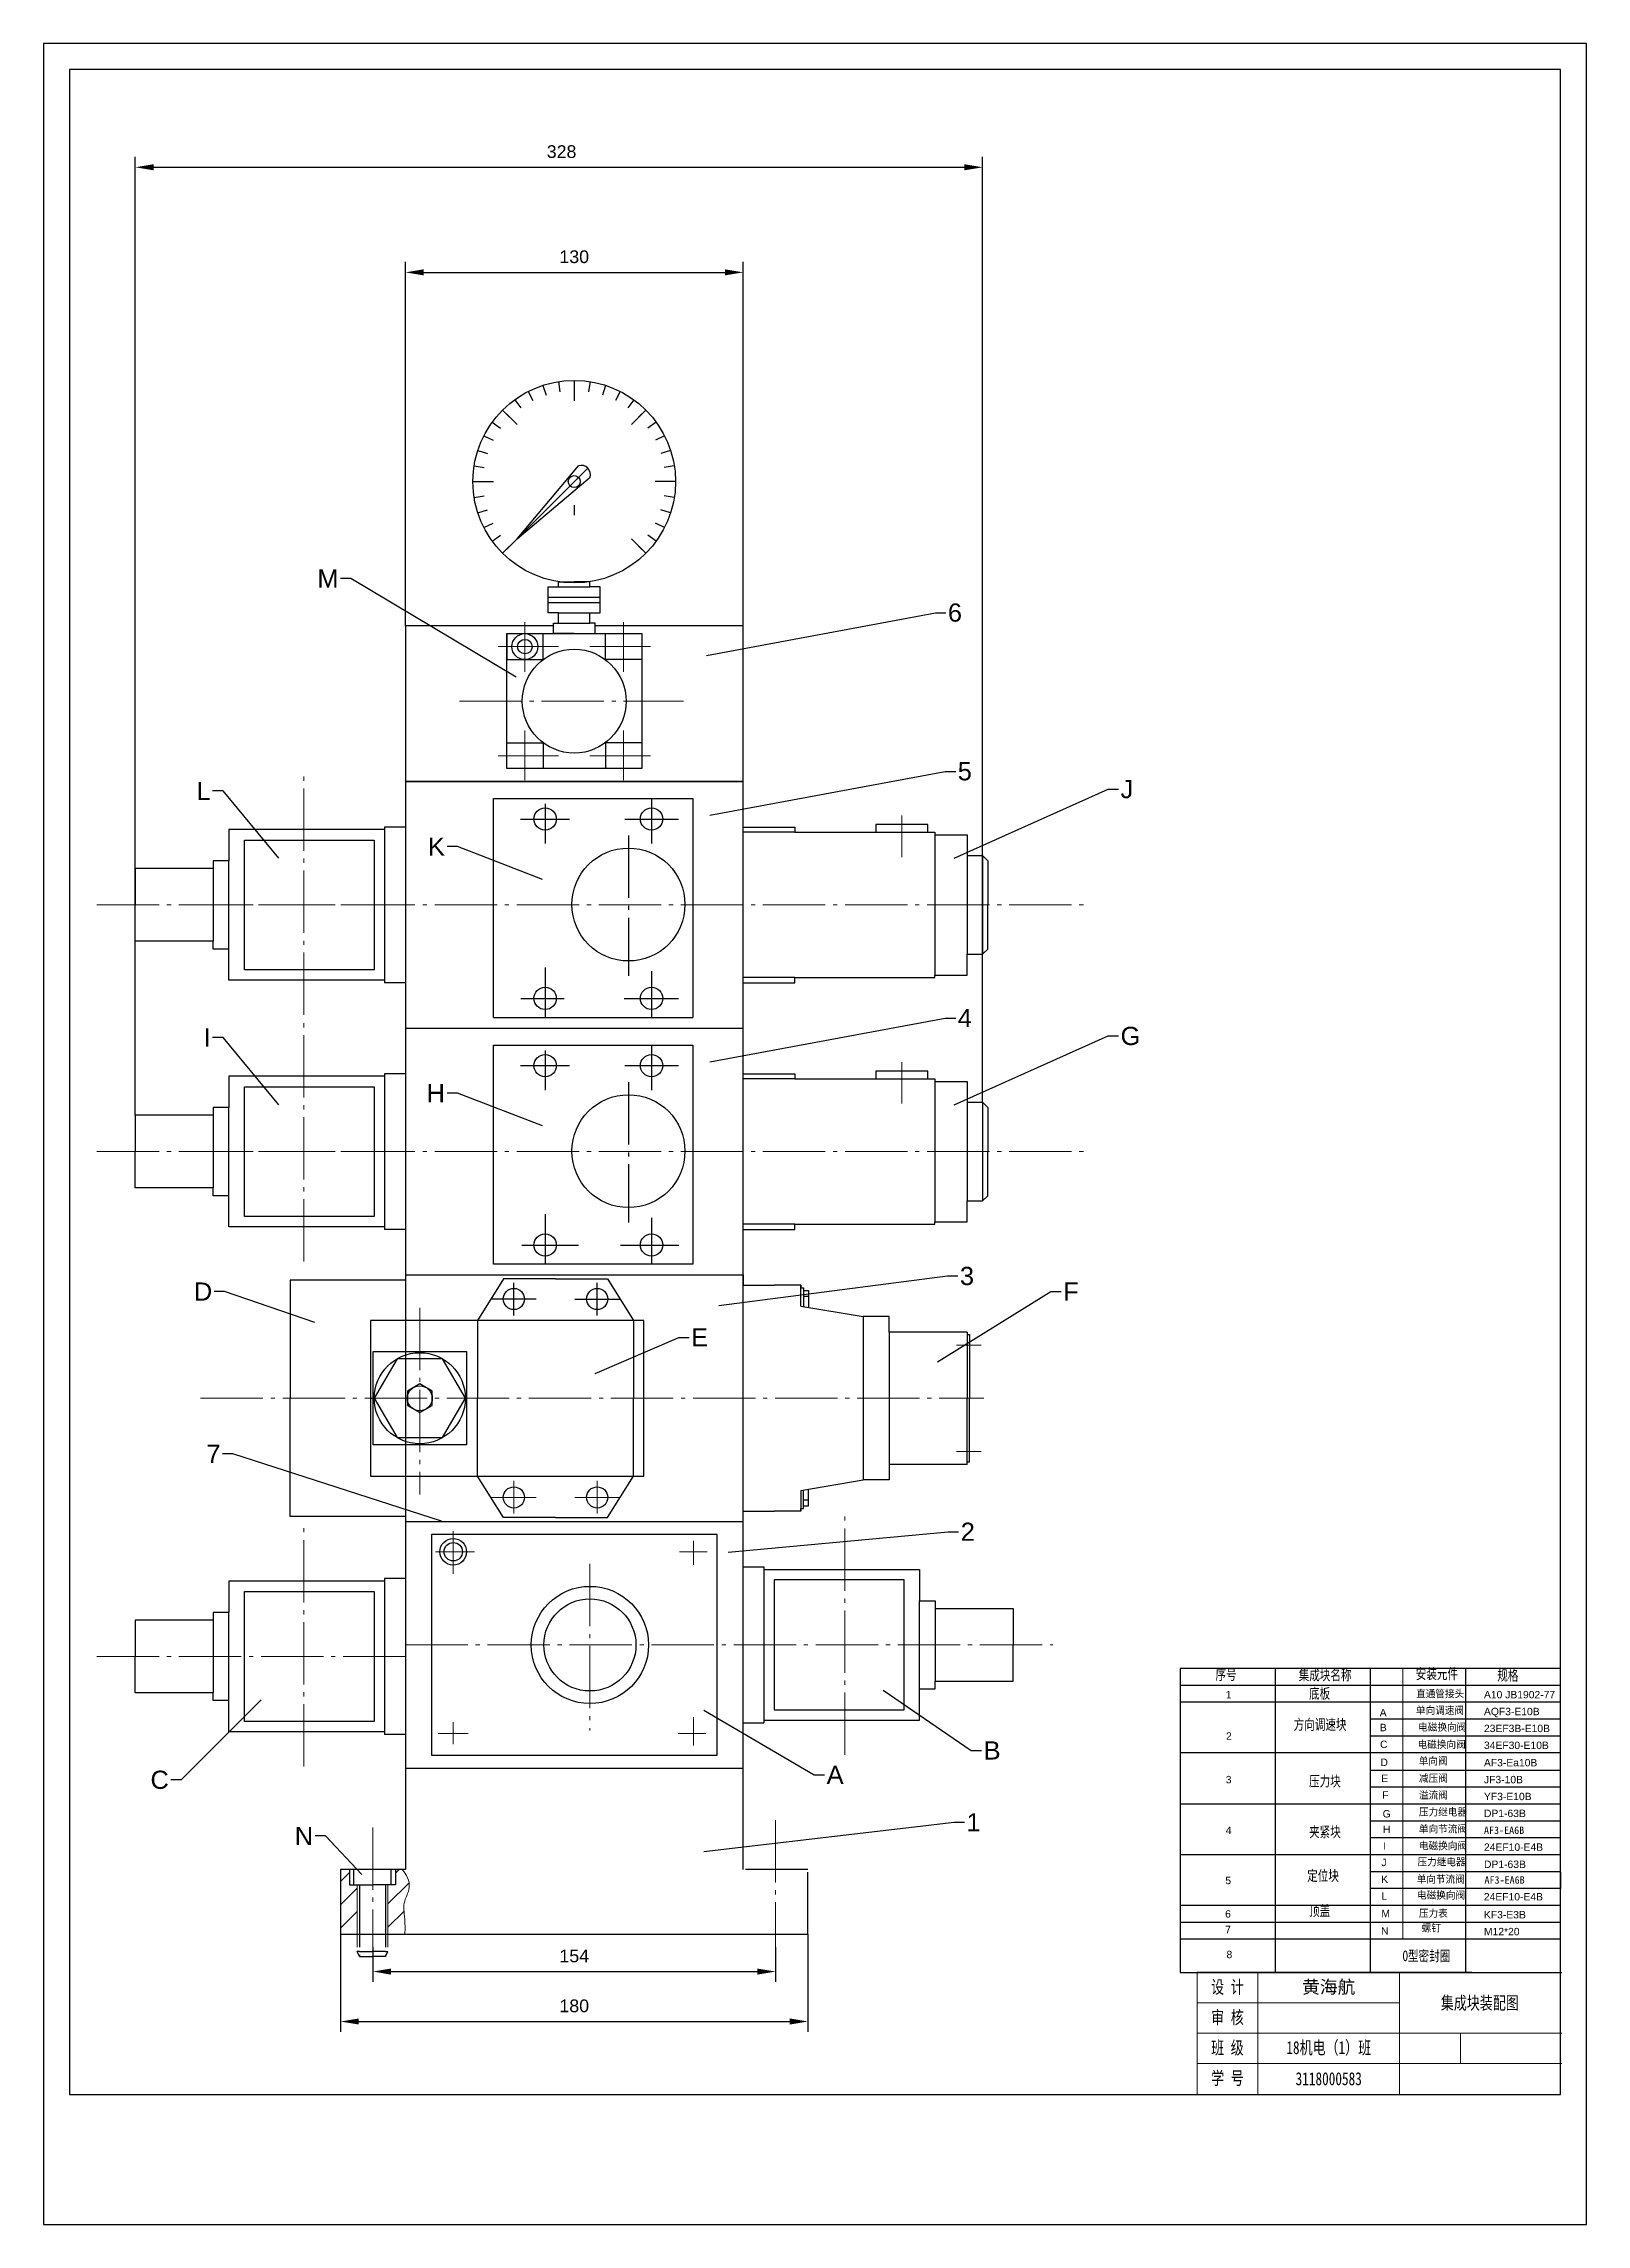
# Model space of a CAD drawing. Header units: millimetres. Extents: x 2887 to 3184, y 1098 to 1518.
import ezdxf
from ezdxf import colors
from ezdxf.entities.mleader import LeaderData, LeaderLine
from ezdxf.math import Vec2, Vec3

# ---------------------------------------------------------------- set-up
doc = ezdxf.new("R2010")
doc.units = ezdxf.units.MM
doc.linetypes.add('CENTER', pattern=[15.8, 12, -1.5, 0.8, -1.5])
for name, color, linetype, lineweight in [('CEN', 1, 'CENTER', 15), ('标注层', 250, 'Continuous', 15), ('粗实线层', 7, 'Continuous', 30), ('细实线层', 250, 'Continuous', 25)]:
    doc.layers.add(name, color=color, linetype=linetype, lineweight=lineweight)
doc.layers.add('OBJ', color=7, linetype='Continuous')
doc.styles.add('GB', font='', dxfattribs={"height": 5})
doc.styles.get("Standard").update_dxf_attribs({"font": 'arial.ttf'})
doc.styles.get('GB').set_extended_font_data('HYSWLongFangSong')
doc.dimstyles.new('Standard$0', dxfattribs={"dimtxt": 3.5, "dimasz": 3.5, "dimexe": 2, "dimexo": 0, "dimgap": 1.75, "dimtad": 1, "dimdec": 4, "dimdsep": 46, "dimtxsty": 'Standard', "dimcen": 0, "dimclrd": 3, "dimclre": 3, "dimclrt": 6, "dimadec": 4, "dimazin": 2, "dimtfac": 1, "dimtdec": 4, "dimtmove": 0, "dimatfit": 3, "dimfxl": 1, "dimtzin": 0, "dimarcsym": 0})

msp = doc.modelspace()

# ---------------------------------------------------------------- texts
at = {"color": 0, "attachment_point": 1, "style": 'GB'}
for s, insert, char_height in [('序号', (3112.30783, 1205.32108), 2.032813), ('集成块名称', (3128.32327, 1205.21681), 2.032813), ('安装元件', (3150.86464, 1205.45038), 2.032813), ('规格', (3166.55808, 1205.15049), 2.032813), ('底板', (3130.32672, 1201.67643), 2.032813), ('直通管接头', (3150.93658, 1201.31717), 1.422969), ('单向调速阀', (3150.90083, 1198.11347), 1.422969), ('方向调速块', (3127.36501, 1195.67969), 2.032813), ('电磁换向阀', (3151.32685, 1194.87802), 1.422969), ('电磁换向阀', (3151.22821, 1191.53992), 1.422969), ('压力块', (3130.32672, 1184.77602), 2.032813), ('单向阀', (3151.44178, 1188.35538), 1.422969), ('减压阀', (3151.48104, 1185.04128), 1.422969), ('溢流阀', (3151.48104, 1181.78878), 1.422969), ('压力继电器', (3151.48104, 1178.53628), 1.422969), ('夹紧块', (3130.32672, 1175.01852), 2.032813), ('电磁换向阀', (3151.48104, 1172.03128), 1.422969), ('压力继电器', (3151.19881, 1168.92814), 1.422969), ('定位块', (3129.96215, 1166.57459), 2.032813), ('顶盖', (3130.32672, 1159.81684), 2.032813), ('电磁换向阀', (3151.10902, 1162.52124), 1.422969), ('压力表', (3151.48104, 1159.02127), 1.422969), ('螺钉', (3152.01629, 1156.19124), 1.422969), ('O型密封圈', (3148.33179, 1151.12433), 2.032813)]:
    msp.add_mtext(s, dxfattribs=dict(at, insert=insert, char_height=char_height))
at = {"color": 0, "attachment_point": 1}
for s, insert, char_height in [('1', (3114.2898, 1201.13706), 1.42297), ('A10 JB1902-77', (3163.99473, 1201.13706), 1.4229693), ('AQF3-E10B', (3163.99473, 1197.88456), 1.422969), ('2', (3114.33631, 1193.15453), 1.42297), ('23EF3B-E10B', (3163.99473, 1194.63206), 1.4229693), ('34EF30-E10B', (3163.99473, 1191.37955), 1.4229693), ('3', (3114.2898, 1184.77602), 1.42297), ('AF3-Ea10B', (3163.99473, 1188.02853), 1.422969), ('JF3-10B', (3163.99473, 1184.77602), 1.422969), ('YF3-E10B', (3163.99473, 1181.52352), 1.422969), ('DP1-63B', (3163.99473, 1178.27102), 1.422969), ('4', (3114.2898, 1175.01852), 1.42297), ('{\\Ftxt|c134;AF3-EA6B}', (3163.99473, 1175.01852), 1.4229693), ('24EF10-E4B', (3163.99473, 1171.76602), 1.422969), ('DP1-63B', (3163.99979, 1168.46226), 1.422969), ('5', (3114.20521, 1165.34932), 1.42297), ('{\\Ftxt|c134;AF3-EA6B}', (3164.09231, 1165.43961), 1.4229693), ('24EF10-E4B', (3163.97403, 1162.20791), 1.422969), ('6', (3114.16828, 1158.90364), 1.42297), ('7', (3114.18595, 1155.90192), 1.42297), ('KF3-E3B', (3163.99473, 1158.75601), 1.422969), ('M12*20', (3163.99473, 1155.50351), 1.422969), ('8', (3114.43176, 1151.08894), 1.42297)]:
    msp.add_mtext(s, dxfattribs=dict(at, insert=insert, char_height=char_height))
at = {"layer": 'Defpoints', "color": 0, "char_height": 1.422969, "attachment_point": 1, "style": 'GB'}
for insert in [(3151.48104, 1175.28378), (3151.06148, 1165.59553)]:
    msp.add_mtext('单向节流阀', dxfattribs=dict(at, insert=insert))
at = {"layer": '标注层', "color": 0, "char_height": 1.42297, "attachment_point": 1}
for s, insert in [('A', (3143.92735, 1197.65457)), ('B', (3143.94744, 1194.8011)), ('C', (3143.97863, 1191.56877)), ('D', (3144.07428, 1188.10567)), ('E', (3144.22929, 1185.00748)), ('F', (3144.38431, 1181.80601)), ('G', (3144.48766, 1178.19145)), ('H', (3144.53933, 1175.19653)), ('I', (3144.53933, 1171.99507)), ('J', (3144.25453, 1168.82015)), ('K', (3144.20153, 1165.58954)), ('L', (3144.25453, 1162.35893)), ('N', (3144.18275, 1155.62714)), ('M', (3144.24044, 1158.98446))]:
    msp.add_mtext_dynamic_manual_height_columns(s, width=9.3114046, gutter_width=25, heights=[0], dxfattribs=dict(at, insert=insert))
at = {"layer": '细实线层', "color": 0, "lineweight": 15, "char_height": 2.5, "attachment_point": 5, "style": 'GB'}
for s, width, heights, insert in [('{\\fHYSWLongFangSong|b0|i0|c134|p2;设 计}', 15, [0], (3114.60914, 1143.98036)), ('{\\fSimSun|b0|i0|c134|p2;黄海航}', 35, [0], (3134.10914, 1143.98036)), ('{\\fHYSWLongFangSong|b0|i0|c134|p2;审 核}', 15, [4.16224], (3114.60914, 1138.13036)), ('{\\fHYSWLongFangSong|b0|i0|c134|p2;班 级}', 15, [0], (3114.60914, 1132.28036)), ('18机电（1）班', 40.7042538, [16.35431], (3134.10914, 1132.28036)), ('{\\fHYSWLongFangSong|b0|i0|c134|p2;学 号}', 15, [0], (3114.60914, 1126.43036)), ('3118000583', 35, [0], (3134.10914, 1126.43036))]:
    msp.add_mtext_dynamic_manual_height_columns(s, width=width, gutter_width=12.5, heights=heights, dxfattribs=dict(at, insert=insert))
at = {"layer": '细实线层', "color": 0, "lineweight": 15, "ltscale": 0.1, "transparency": 33554687, "insert": (3163.1955, 1140.90627), "char_height": 2.5, "attachment_point": 5, "style": 'GB'}
msp.add_mtext_dynamic_manual_height_columns('集成块装配图', width=52, gutter_width=1, heights=[0], dxfattribs=at)

# ---------------------------------------------------------------- blocks, each defined once
blk = doc.blocks.new('_None')
blk = doc.blocks.new('*D8')
at = {"layer": 'CEN', "color": 3, "linetype": 'ByBlock', "lineweight": -2, "transparency": 16777216}
for p, q in [((2943.86, 1154.26), (2943.86, 1135.47)), ((3033.86, 1154.26), (3033.86, 1135.47)), ((2947.36, 1137.47), (3030.36, 1137.47))]:
    blk.add_line(p, q, dxfattribs=at)
at = {"layer": 'CEN', "color": 3, "linetype": 'ByBlock', "transparency": 16777216}
for points in [[(2947.36, 1138.05), (2947.36, 1136.89), (2943.86, 1137.47)], [(3030.36, 1138.05), (3030.36, 1136.89), (3033.86, 1137.47)]]:
    blk.add_solid(points, dxfattribs=at)
at = {"layer": 'Defpoints', "color": 0, "linetype": 'ByBlock', "transparency": 16777216}
for p in [(2943.86, 1154.26), (3033.86, 1154.26), (3033.86, 1137.47)]:
    blk.add_point(p, dxfattribs=at)
at = {"layer": 'CEN', "color": 6, "linetype": 'ByBlock', "lineweight": 0, "transparency": 16777216, "insert": (2988.86, 1140.47), "char_height": 3.5, "attachment_point": 5}
blk.add_mtext('{\\H0.7x;\\C0;180}', dxfattribs=at)
blk = doc.blocks.new('*D9')
at = {"layer": 'Defpoints', "color": 0, "transparency": 16777216}
for p in [(2950.11, 1151.76), (3027.61, 1151.76), (3027.61, 1147.09)]:
    blk.add_point(p, dxfattribs=at)
at = {"layer": '标注层', "color": 3, "lineweight": -2, "transparency": 16777216}
for p, q in [((2950.11, 1151.76), (2950.11, 1145.09)), ((3027.61, 1151.76), (3027.61, 1145.09)), ((2953.61, 1147.09), (3024.11, 1147.09))]:
    blk.add_line(p, q, dxfattribs=at)
at = {"layer": '标注层', "color": 3, "transparency": 16777216}
for points in [[(2953.61, 1147.67), (2953.61, 1146.5), (2950.11, 1147.09)], [(3024.11, 1147.67), (3024.11, 1146.5), (3027.61, 1147.09)]]:
    blk.add_solid(points, dxfattribs=at)
at = {"layer": '标注层', "color": 6, "lineweight": 0, "transparency": 16777216, "insert": (2988.86, 1150.09), "char_height": 3.5, "attachment_point": 5}
blk.add_mtext('{\\H0.7x;\\C0;154}', dxfattribs=at)
blk = doc.blocks.new('*D11')
at = {"layer": 'Defpoints', "color": 0, "transparency": 16777216}
for p in [(3021.36, 1474.34), (2956.36, 1406.26), (3021.36, 1406.26)]:
    blk.add_point(p, dxfattribs=at)
at = {"layer": '标注层', "color": 3, "lineweight": -2, "transparency": 16777216}
for p, q in [((2956.36, 1406.26), (2956.36, 1476.34)), ((2959.86, 1474.34), (3017.86, 1474.34)), ((3021.36, 1406.26), (3021.36, 1476.34))]:
    blk.add_line(p, q, dxfattribs=at)
at = {"layer": '标注层', "color": 3, "transparency": 16777216}
for points in [[(2959.86, 1474.93), (2959.86, 1473.76), (2956.36, 1474.34)], [(3017.86, 1474.93), (3017.86, 1473.76), (3021.36, 1474.34)]]:
    blk.add_solid(points, dxfattribs=at)
at = {"layer": '标注层', "color": 6, "lineweight": 0, "transparency": 16777216, "insert": (2988.86, 1477.34), "char_height": 3.5, "attachment_point": 5}
blk.add_mtext('{\\H0.7x;\\C0;130}', dxfattribs=at)
blk = doc.blocks.new('*D20')
at = {"layer": 'Defpoints', "color": 0, "transparency": 16777216}
for p in [(3067.48, 1494.58), (2904.36, 1312.01), (3067.48, 1314.51)]:
    blk.add_point(p, dxfattribs=at)
at = {"layer": '标注层', "color": 3, "lineweight": -2, "transparency": 16777216}
for p, q in [((2904.36, 1312.01), (2904.36, 1496.58)), ((3067.48, 1314.51), (3067.48, 1496.58)), ((2907.86, 1494.58), (3063.98, 1494.58))]:
    blk.add_line(p, q, dxfattribs=at)
at = {"layer": '标注层', "color": 3, "transparency": 16777216}
for points in [[(2907.86, 1495.16), (2907.86, 1494), (2904.36, 1494.58)], [(3063.98, 1495.16), (3063.98, 1494), (3067.48, 1494.58)]]:
    blk.add_solid(points, dxfattribs=at)
at = {"layer": '标注层', "color": 6, "transparency": 16777216, "insert": (2986.42, 1497.58), "char_height": 3.5, "attachment_point": 5}
blk.add_mtext('{\\H0.7x;\\C0;328}', dxfattribs=at)

# ---------------------------------------------------------------- dimensions: what is measured, and where the dimension line sits
at = {"layer": 'CEN', "color": 0, "linetype": 'ByBlock', "lineweight": 0}
dim = msp.add_linear_dim(base=(3033.85562, 1137.47116), p1=(2943.85562, 1154.26051), p2=(3033.85562, 1154.26051), text='{\\H0.7x;\\C0;180}', dimstyle='Standard$0', dxfattribs=at)
dim.commit()
dim.dimension.update_dxf_attribs({"geometry": '*D8', "text_midpoint": (2988.85562, 1140.47207)})
at = {"layer": '标注层', "color": 0}
dim = msp.add_linear_dim(base=(3067.48217, 1494.58099), p1=(2904.35562, 1312.01051), p2=(3067.48217, 1314.51051), text='{\\H0.7x;\\C0;328}', dimstyle='Standard$0', dxfattribs=at)
dim.commit()
dim.dimension.update_dxf_attribs({"geometry": '*D20', "text_midpoint": (2986.4189, 1494.58099), "dimtype": 160})
at = {"layer": '标注层', "color": 0, "lineweight": 0}
for base, p1, p2, text, picture, middle in [((3021.35562, 1474.34282), (2956.35562, 1406.26051), (3021.35562, 1406.26051), '{\\H0.7x;\\C0;130}', '*D11', (2988.85562, 1474.34282)), ((3027.60562, 1147.0883), (2950.10562, 1151.7562), (3027.60562, 1151.7562), '{\\H0.7x;\\C0;154}', '*D9', (2988.85562, 1147.0883))]:
    dim = msp.add_linear_dim(base=base, p1=p1, p2=p2, text=text, dimstyle='Standard$0', dxfattribs=at)
    dim.commit()
    dim.dimension.update_dxf_attribs({"geometry": picture, "text_midpoint": middle, "dimtype": 160})

# ---------------------------------------------------------------- hatches: boundary and pattern name
at = {"layer": 'CEN', "lineweight": 0}
h = msp.add_hatch(dxfattribs=at)
h.set_pattern_fill('ANSI31', color=0)
h.set_pattern_definition([(45, (2863.4682, 1124.474), (-2.24506, 2.24506), [])])
edge = h.paths.add_edge_path()
edge.add_line((2952.99747, 1154.26051), (2956.21938, 1154.26051))
edge.add_spline(control_points=[(2956.21938, 1154.26051), (2956.31039, 1154.67913), (2956.28646, 1157.65076), (2955.74653, 1160.60503), (2957.87848, 1163.56358), (2956.18117, 1166.46403), (2955.62598, 1166.76051)], knot_values=[25.486016977, 25.486016977, 25.486016977, 25.486016977, 28.396882514, 31.895504763, 35.104936672, 38.457956775, 38.457956775, 38.457956775, 38.457956775], degree=3, periodic=0)
edge.add_line((2955.62598, 1166.76051), (2954.45045, 1166.76051))
edge.add_line((2954.45045, 1166.76051), (2954.45045, 1163.7865))
edge.add_line((2954.45045, 1163.7865), (2952.99747, 1163.7865))
edge.add_line((2952.99747, 1163.7865), (2952.99747, 1154.26051))
h.paths.add_polyline_path([(2943.85562, 1154.26051), (2947.04051, 1154.26051), (2947.04051, 1163.7865), (2945.58754, 1163.7865), (2945.58754, 1166.76051), (2943.85562, 1166.76051)])

# ---------------------------------------------------------------- linework, layer by layer
for p, q in [((3183.70863, 1518.3972), (2886.70863, 1518.3972)), ((2886.70863, 1518.3972), (2886.70863, 1098.3972)), ((3183.70863, 1098.3972), (3183.70863, 1513.3972)), ((2973.30096, 1330.80941), (3011.68245, 1330.80941)), ((3178.70863, 1169.57434), (3105.52736, 1169.57434)), ((3178.70863, 1166.32184), (3142.118, 1166.32184)), ((3178.70863, 1166.32184), (3178.70863, 1163.06934)), ((3178.70863, 1163.06934), (3142.118, 1163.06934)), ((3105.52736, 1146.90536), (3108.75914, 1146.90536)), ((2886.70863, 1098.3972), (3183.70863, 1098.3972))]:
    msp.add_line(p, q)
at = {"linetype": 'CENTER'}
for p, q in [((3183.70863, 1513.3972), (3183.70863, 1518.3972)), ((2978.55433, 1334.51653), (2986.89785, 1334.51653)), ((2998.45959, 1334.51653), (3008.94859, 1334.51653))]:
    msp.add_line(p, q, dxfattribs=at)
at = {"color": 0, "lineweight": 30}
for p, q in [((2985.80441, 1453.29772), (2986.11198, 1451.35583)), ((2988.85562, 1453.53786), (2988.85562, 1449.60567)), ((2991.90684, 1453.29772), (2991.59927, 1451.35583)), ((2977.39104, 1449.81279), (2978.54668, 1448.22218)), ((2980.00067, 1451.41197), (2980.89325, 1449.66017)), ((2982.82833, 1452.58323), (2983.43589, 1450.71336)), ((2994.88292, 1452.58323), (2994.27536, 1450.71336)), ((2997.71058, 1451.41197), (2996.81799, 1449.66017)), ((3000.32021, 1449.81279), (2999.16457, 1448.22218)), ((2973.07597, 1445.49772), (2974.66658, 1444.34208)), ((2975.0637, 1447.82506), (2977.84418, 1445.04458)), ((2975.0637, 1447.82506), (2976.45394, 1446.43482)), ((3002.64755, 1447.82506), (2999.86707, 1445.04458)), ((3002.64755, 1447.82506), (3001.25731, 1446.43482)), ((3004.63528, 1445.49772), (3003.04467, 1444.34208)), ((2971.47679, 1442.88809), (2973.22859, 1441.9955)), ((3006.23446, 1442.88809), (3004.48266, 1441.9955)), ((2969.59104, 1437.08435), (2971.53293, 1436.77678)), ((2970.30553, 1440.06043), (2972.1754, 1439.45287)), ((2977.84418, 1423.02169), (2989.70782, 1437.08054)), ((2977.84418, 1423.02169), (2991.44854, 1436.62605)), ((3007.40572, 1440.06043), (3005.53585, 1439.45287)), ((3008.12021, 1437.08435), (3006.17832, 1436.77678)), ((2969.3509, 1434.03313), (2973.28309, 1434.03313)), ((2969.3509, 1434.03313), (2971.317, 1434.03313)), ((2977.84418, 1423.02169), (2991.90303, 1434.88533)), ((3008.36035, 1434.03313), (3004.42816, 1434.03313)), ((3008.36035, 1434.03313), (3006.39425, 1434.03313)), ((2969.59104, 1430.98192), (2971.53293, 1431.28949)), ((2970.30553, 1428.00584), (2972.1754, 1428.6134)), ((2988.85562, 1429.52468), (2988.85562, 1427.55859)), ((3007.40572, 1428.00584), (3005.53585, 1428.6134)), ((3008.12021, 1430.98192), (3006.17832, 1431.28949)), ((2971.47679, 1425.17818), (2973.22859, 1426.07076)), ((3006.23446, 1425.17818), (3004.48266, 1426.07076)), ((2973.07597, 1422.56855), (2974.66658, 1423.72419)), ((2975.0637, 1420.24121), (2977.84418, 1423.02169)), ((2975.0637, 1420.24121), (2976.45394, 1421.63145)), ((3002.64755, 1420.24121), (2999.86707, 1423.02169)), ((3002.64755, 1420.24121), (3001.25731, 1421.63145)), ((3002.64755, 1420.24121), (3001.25731, 1421.63145)), ((3004.63528, 1422.56855), (3003.04467, 1423.72419)), ((2983.85562, 1411.76051), (2983.85562, 1413.76051)), ((2983.85562, 1413.76051), (2985.85562, 1413.76051)), ((2983.85562, 1410.76051), (2983.85562, 1411.76051)), ((2983.85562, 1411.76051), (2993.85562, 1411.76051)), ((2985.85562, 1413.76051), (2985.85562, 1414.76051)), ((2985.85562, 1414.76051), (2988.85562, 1414.76051)), ((2985.85562, 1413.76051), (2991.85562, 1413.76051)), ((2991.85562, 1414.76051), (2988.85562, 1414.76051)), ((2991.85562, 1413.76051), (2991.85562, 1414.76051)), ((2993.85562, 1413.76051), (2991.85562, 1413.76051)), ((2993.85562, 1411.76051), (2993.85562, 1413.76051)), ((2993.85562, 1410.76051), (2993.85562, 1411.76051)), ((2983.85562, 1408.76051), (2983.85562, 1410.76051)), ((2983.85562, 1410.76051), (2993.85562, 1410.76051)), ((2985.85562, 1408.76051), (2983.85562, 1408.76051)), ((2985.85562, 1406.76051), (2985.85562, 1408.76051)), ((2985.85562, 1408.76051), (2991.85562, 1408.76051)), ((2991.85562, 1408.76051), (2993.85562, 1408.76051)), ((2991.85562, 1406.76051), (2991.85562, 1408.76051)), ((2993.85562, 1408.76051), (2993.85562, 1410.76051)), ((2956.35562, 1406.26051), (2956.35562, 1376.26051)), ((2984.85562, 1406.26051), (2956.35562, 1406.26051)), ((2975.85562, 1378.76051), (2975.85562, 1404.76051)), ((2975.85562, 1404.76051), (2988.85562, 1404.76051)), ((2982.85562, 1399.76051), (2982.85562, 1404.76051)), ((2984.85562, 1404.76051), (2984.85562, 1406.76051)), ((2984.85562, 1406.76051), (2985.85562, 1406.76051)), ((2985.85562, 1406.76051), (2991.85562, 1406.76051)), ((2988.85562, 1404.76051), (3001.85562, 1404.76051)), ((2992.85562, 1406.76051), (2991.85562, 1406.76051)), ((2992.85562, 1404.76051), (2992.85562, 1406.76051)), ((3021.35562, 1406.26051), (2992.85562, 1406.26051)), ((2994.85562, 1399.76051), (2994.85562, 1404.76051)), ((3001.85562, 1404.76051), (3001.85562, 1378.76051)), ((3021.35562, 1376.26051), (3021.35562, 1406.26051)), ((2975.85562, 1399.76051), (2982.85562, 1399.76051)), ((3001.85562, 1399.76051), (2994.85562, 1399.76051)), ((2975.85562, 1383.76051), (2982.85562, 1383.76051)), ((2982.85562, 1383.76051), (2982.85562, 1378.76051)), ((3001.85562, 1383.76051), (2994.85562, 1383.76051)), ((2994.85562, 1383.76051), (2994.85562, 1378.76051)), ((3001.85562, 1378.76051), (2975.85562, 1378.76051)), ((2992.85562, 1376.26051), (2956.35562, 1376.26051)), ((2956.35562, 1376.26051), (2956.35562, 1328.76051)), ((2956.35562, 1376.26051), (3021.35562, 1376.26051)), ((3021.35562, 1376.26051), (2992.85562, 1376.26051)), ((3021.35562, 1328.76051), (3021.35562, 1376.26051)), ((2952.35562, 1367.01051), (2922.35562, 1367.01051)), ((2922.35562, 1367.01051), (2922.35562, 1361.01051)), ((2925.35562, 1352.51051), (2925.35562, 1365.01051)), ((2925.35562, 1365.01051), (2950.35562, 1365.01051)), ((2950.35562, 1365.01051), (2950.35562, 1340.01051)), ((2952.35562, 1367.51051), (2952.35562, 1367.01051)), ((2956.35562, 1367.51051), (2952.35562, 1367.51051)), ((2952.35562, 1367.01051), (2952.35562, 1338.01051)), ((3021.35562, 1352.51051), (3021.35562, 1367.51051)), ((3021.35562, 1367.51051), (3031.35562, 1367.51051)), ((3031.35562, 1366.51051), (3021.35562, 1366.51051)), ((3031.35562, 1367.51051), (3031.35562, 1366.51051)), ((3031.35562, 1366.51051), (3058.25439, 1366.51051)), ((3056.90614, 1368.01051), (3046.90614, 1368.01051)), ((3046.90614, 1368.01051), (3046.90614, 1366.51051)), ((3051.90614, 1366.51051), (3056.90614, 1366.51051)), ((3056.90614, 1366.51051), (3056.90614, 1368.01051)), ((3058.25439, 1366.51051), (3058.25439, 1366.01051)), ((3058.25439, 1366.01051), (3064.48217, 1366.01051)), ((3058.25439, 1366.01051), (3058.25439, 1339.01051)), ((3064.48217, 1366.01051), (3064.48217, 1362.01051)), ((2922.35562, 1361.01051), (2919.35562, 1361.01051)), ((2919.35562, 1361.01051), (2919.35562, 1359.51051)), ((2922.35562, 1344.01051), (2922.35562, 1361.01051)), ((3064.48217, 1362.01051), (3067.48217, 1362.01051)), ((3064.48217, 1362.01051), (3064.48217, 1343.01051)), ((3067.48217, 1362.01051), (3068.48217, 1361.01051)), ((3067.48217, 1362.01051), (3067.48217, 1343.01051)), ((3068.48217, 1361.01051), (3068.48217, 1352.51051)), ((2919.35562, 1359.51051), (2904.35562, 1359.51051)), ((2904.35562, 1359.51051), (2904.35562, 1352.51051)), ((2919.35562, 1359.51051), (2919.35562, 1345.51051)), ((2904.35562, 1345.51051), (2904.35562, 1352.51051)), ((2925.35562, 1340.01051), (2925.35562, 1352.51051)), ((3068.48217, 1344.01051), (3068.48217, 1352.51051)), ((2919.35562, 1345.51051), (2904.35562, 1345.51051)), ((2919.35562, 1344.01051), (2919.35562, 1345.51051)), ((2922.35562, 1344.01051), (2919.35562, 1344.01051)), ((2922.35562, 1338.01051), (2922.35562, 1344.01051)), ((3067.48217, 1343.01051), (3068.48217, 1344.01051)), ((2950.35562, 1340.01051), (2925.35562, 1340.01051)), ((3064.48217, 1339.01051), (3064.48217, 1343.01051)), ((3064.48217, 1343.01051), (3067.48217, 1343.01051)), ((2952.35562, 1338.01051), (2922.35562, 1338.01051)), ((2952.35562, 1338.01051), (2952.35562, 1337.51051)), ((2956.35562, 1337.51051), (2952.35562, 1337.51051)), ((3031.35562, 1338.51051), (3021.35562, 1338.51051)), ((3021.35562, 1337.51051), (3031.35562, 1337.51051)), ((3031.35562, 1337.51051), (3031.35562, 1338.51051)), ((3031.35562, 1338.51051), (3058.25439, 1338.51051)), ((3058.25439, 1338.51051), (3058.25439, 1339.01051)), ((3058.25439, 1339.01051), (3064.48217, 1339.01051)), ((2956.35562, 1328.76051), (2956.35562, 1281.26051)), ((2956.35562, 1328.76051), (3021.35562, 1328.76051)), ((3021.35562, 1281.26051), (3021.35562, 1328.76051)), ((2952.35562, 1319.51051), (2922.35562, 1319.51051)), ((2922.35562, 1319.51051), (2922.35562, 1313.51051)), ((2952.35562, 1320.01051), (2952.35562, 1319.51051)), ((2956.35562, 1320.01051), (2952.35562, 1320.01051)), ((2952.35562, 1319.51051), (2952.35562, 1290.51051)), ((3021.35562, 1305.01051), (3021.35562, 1320.01051)), ((3021.35562, 1320.01051), (3031.35562, 1320.01051)), ((3031.35562, 1319.01051), (3021.35562, 1319.01051)), ((3031.35562, 1320.01051), (3031.35562, 1319.01051)), ((3031.35562, 1319.01051), (3058.25439, 1319.01051)), ((3056.90614, 1320.51051), (3046.90614, 1320.51051)), ((3046.90614, 1320.51051), (3046.90614, 1319.01051)), ((3051.90614, 1319.01051), (3056.90614, 1319.01051)), ((3056.90614, 1319.01051), (3056.90614, 1320.51051)), ((3058.25439, 1319.01051), (3058.25439, 1318.51051)), ((2925.35562, 1305.01051), (2925.35562, 1317.51051)), ((2925.35562, 1317.51051), (2950.35562, 1317.51051)), ((2950.35562, 1317.51051), (2950.35562, 1292.51051)), ((3058.25439, 1318.51051), (3064.48217, 1318.51051)), ((3058.25439, 1318.51051), (3058.25439, 1291.51051)), ((3064.48217, 1318.51051), (3064.48217, 1314.51051)), ((2919.35562, 1312.01051), (2904.35562, 1312.01051)), ((2904.35562, 1312.01051), (2904.35562, 1305.01051)), ((2922.35562, 1313.51051), (2919.35562, 1313.51051)), ((2919.35562, 1313.51051), (2919.35562, 1312.01051)), ((2919.35562, 1312.01051), (2919.35562, 1298.01051)), ((2922.35562, 1296.51051), (2922.35562, 1313.51051)), ((3064.48217, 1314.51051), (3067.48217, 1314.51051)), ((3064.48217, 1314.51051), (3064.48217, 1295.51051)), ((3067.48217, 1314.51051), (3068.48217, 1313.51051)), ((3067.48217, 1314.51051), (3067.48217, 1295.51051)), ((3068.48217, 1313.51051), (3068.48217, 1305.01051)), ((2904.35562, 1298.01051), (2904.35562, 1305.01051)), ((2925.35562, 1292.51051), (2925.35562, 1305.01051)), ((3068.48217, 1296.51051), (3068.48217, 1305.01051)), ((2919.35562, 1298.01051), (2904.35562, 1298.01051)), ((2919.35562, 1296.51051), (2919.35562, 1298.01051)), ((2922.35562, 1296.51051), (2919.35562, 1296.51051)), ((2922.35562, 1290.51051), (2922.35562, 1296.51051)), ((3064.48217, 1291.51051), (3064.48217, 1295.51051)), ((3064.48217, 1295.51051), (3067.48217, 1295.51051)), ((3067.48217, 1295.51051), (3068.48217, 1296.51051)), ((2952.35562, 1290.51051), (2922.35562, 1290.51051)), ((2950.35562, 1292.51051), (2925.35562, 1292.51051)), ((2952.35562, 1290.51051), (2952.35562, 1290.01051)), ((2956.35562, 1290.01051), (2952.35562, 1290.01051)), ((3031.35562, 1291.01051), (3021.35562, 1291.01051)), ((3021.35562, 1290.01051), (3031.35562, 1290.01051)), ((3031.35562, 1290.01051), (3031.35562, 1291.01051)), ((3031.35562, 1291.01051), (3058.25439, 1291.01051)), ((3058.25439, 1291.01051), (3058.25439, 1291.51051)), ((3058.25439, 1291.51051), (3064.48217, 1291.51051)), ((2956.35562, 1281.26051), (3021.35562, 1281.26051)), ((2956.35562, 1281.26051), (2956.35562, 1233.76051)), ((2956.35562, 1281.26051), (2956.35562, 1280.26051)), ((3021.35562, 1233.76051), (3021.35562, 1281.26051)), ((2956.35562, 1280.26051), (2934.14103, 1280.26051)), ((2934.14103, 1280.26051), (2934.14103, 1257.51051)), ((2975.25648, 1280.51051), (2970.25648, 1272.51051)), ((2985.25648, 1280.51051), (2975.25648, 1280.51051)), ((2985.25648, 1280.51051), (2995.25648, 1280.51051)), ((2995.25648, 1280.51051), (3000.25648, 1272.51051)), ((3021.35562, 1279.26051), (3027.35562, 1279.26051)), ((3032.48217, 1279.26051), (3027.35562, 1279.26051)), ((3032.48217, 1275.26051), (3032.48217, 1279.26051)), ((3032.48217, 1279.26051), (3032.48217, 1279.06051)), ((3032.48217, 1279.26051), (3032.48217, 1278.76051)), ((3032.48217, 1278.76051), (3032.98217, 1278.76051)), ((3032.98217, 1278.76051), (3032.98217, 1275.17717)), ((3032.98217, 1278.76051), (3032.98217, 1278.26051)), ((3032.98217, 1278.26051), (3033.98217, 1278.26051)), ((3033.98217, 1277.13054), (3032.98217, 1277.13054)), ((3033.98217, 1278.26051), (3033.98217, 1275.01051)), ((3032.48217, 1275.26051), (3044.48217, 1273.26051)), ((3049.48217, 1273.26051), (3044.48217, 1273.26051)), ((3044.48217, 1273.26051), (3044.48217, 1241.76051)), ((3049.48217, 1270.26051), (3049.48217, 1273.26051)), ((3002.25648, 1272.51051), (2949.62833, 1272.51051)), ((2949.62833, 1272.51051), (2949.62833, 1242.51051)), ((2970.25648, 1272.51051), (2970.25648, 1257.51051)), ((3000.25648, 1272.51051), (3000.25648, 1257.51051)), ((3002.25648, 1257.51051), (3002.25648, 1272.51051)), ((3064.48217, 1270.26051), (3049.48217, 1270.26051)), ((3049.48217, 1270.26051), (3049.48217, 1244.76051)), ((3064.48217, 1270.26051), (3064.48217, 1257.51051)), ((3064.98217, 1269.76051), (3064.98217, 1257.51051)), ((2950.12833, 1257.51051), (2950.12833, 1266.51051)), ((2950.12833, 1266.51051), (2968.12833, 1266.51051)), ((2968.12833, 1266.51051), (2968.12833, 1248.51051)), ((2934.14103, 1234.76051), (2934.14103, 1257.51051)), ((2970.25648, 1242.51051), (2970.25648, 1257.51051)), ((3000.25648, 1242.51051), (3000.25648, 1257.51051)), ((3002.25648, 1242.51051), (3002.25648, 1257.51051)), ((3064.48217, 1244.76051), (3064.48217, 1257.51051)), ((3064.98217, 1245.26051), (3064.98217, 1257.51051)), ((2968.12833, 1248.51051), (2950.12833, 1248.51051)), ((3064.48217, 1244.76051), (3049.48217, 1244.76051)), ((3049.48217, 1244.76051), (3049.48217, 1241.76051)), ((2949.62833, 1242.51051), (3002.25648, 1242.51051)), ((2975.25648, 1234.51051), (2970.25648, 1242.51051)), ((2995.25648, 1234.51051), (3000.25648, 1242.51051)), ((3032.48217, 1239.76051), (3044.48217, 1241.76051)), ((3032.48217, 1239.76051), (3032.48217, 1235.76051)), ((3032.98217, 1236.26051), (3032.98217, 1239.84384)), ((3033.98217, 1236.76051), (3033.98217, 1240.01051)), ((3049.48217, 1241.76051), (3044.48217, 1241.76051)), ((3021.35562, 1235.76051), (3027.35562, 1235.76051)), ((3032.48217, 1235.76051), (3027.35562, 1235.76051)), ((3032.48217, 1235.76051), (3032.48217, 1236.26051)), ((3032.48217, 1236.26051), (3032.98217, 1236.26051)), ((3032.48217, 1235.76051), (3032.48217, 1235.96051)), ((2956.35562, 1234.76051), (2934.14103, 1234.76051)), ((2956.35562, 1233.76051), (2956.35562, 1186.26051)), ((2956.35562, 1233.76051), (3021.35562, 1233.76051)), ((3016.35562, 1231.26051), (2961.35562, 1231.26051)), ((2961.35562, 1231.26051), (2961.35562, 1188.76051)), ((2985.25648, 1234.51051), (2975.25648, 1234.51051)), ((2985.25648, 1234.51051), (2995.25648, 1234.51051)), ((3016.35562, 1188.76051), (3016.35562, 1231.26051)), ((3021.35562, 1186.26051), (3021.35562, 1233.76051)), ((2952.35562, 1222.26436), (2922.35562, 1222.26436)), ((2922.35562, 1222.26436), (2922.35562, 1216.26436)), ((2952.35562, 1222.76436), (2952.35562, 1222.26436)), ((2956.35562, 1222.76436), (2952.35562, 1222.76436)), ((2952.35562, 1222.26436), (2952.35562, 1193.26436)), ((3021.35562, 1225.01051), (3025.35562, 1225.01051)), ((3025.35562, 1225.01051), (3025.35562, 1224.51051)), ((3025.35562, 1224.51051), (3055.35562, 1224.51051)), ((3025.35562, 1224.51051), (3025.35562, 1195.51051)), ((3052.35562, 1222.51051), (3027.35562, 1222.51051)), ((3027.35562, 1222.51051), (3027.35562, 1197.51051)), ((3052.35562, 1210.01051), (3052.35562, 1222.51051)), ((3055.35562, 1224.51051), (3055.35562, 1218.51051)), ((2925.35562, 1207.76436), (2925.35562, 1220.26436)), ((2925.35562, 1220.26436), (2950.35562, 1220.26436)), ((2950.35562, 1220.26436), (2950.35562, 1195.26436)), ((3055.35562, 1218.51051), (3058.35562, 1218.51051)), ((3055.35562, 1201.51051), (3055.35562, 1218.51051)), ((3058.35562, 1218.51051), (3058.35562, 1217.01051)), ((2919.35562, 1214.76436), (2904.35562, 1214.76436)), ((2904.35562, 1214.76436), (2904.35562, 1207.76436)), ((2922.35562, 1216.26436), (2919.35562, 1216.26436)), ((2919.35562, 1216.26436), (2919.35562, 1214.76436)), ((2919.35562, 1214.76436), (2919.35562, 1200.76436)), ((2922.35562, 1199.26436), (2922.35562, 1216.26436)), ((3058.35562, 1217.01051), (3073.35562, 1217.01051)), ((3058.35562, 1217.01051), (3058.35562, 1203.01051)), ((3073.35562, 1217.01051), (3073.35562, 1210.01051)), ((3052.35562, 1197.51051), (3052.35562, 1210.01051)), ((3073.35562, 1203.01051), (3073.35562, 1210.01051)), ((2904.35562, 1200.76436), (2904.35562, 1207.76436)), ((2925.35562, 1195.26436), (2925.35562, 1207.76436)), ((3055.35562, 1201.51051), (3058.35562, 1201.51051)), ((3055.35562, 1195.51051), (3055.35562, 1201.51051)), ((3058.35562, 1203.01051), (3073.35562, 1203.01051)), ((3058.35562, 1201.51051), (3058.35562, 1203.01051)), ((2919.35562, 1200.76436), (2904.35562, 1200.76436)), ((2919.35562, 1199.26436), (2919.35562, 1200.76436)), ((2922.35562, 1199.26436), (2919.35562, 1199.26436)), ((2922.35562, 1193.26436), (2922.35562, 1199.26436)), ((3027.35562, 1197.51051), (3052.35562, 1197.51051)), ((2952.35562, 1193.26436), (2922.35562, 1193.26436)), ((2950.35562, 1195.26436), (2925.35562, 1195.26436)), ((2952.35562, 1193.26436), (2952.35562, 1192.76436)), ((3021.35562, 1195.01051), (3025.35562, 1195.01051)), ((3025.35562, 1195.51051), (3055.35562, 1195.51051)), ((3025.35562, 1195.51051), (3025.35562, 1195.01051)), ((2956.35562, 1192.76436), (2952.35562, 1192.76436)), ((2961.35562, 1188.76051), (3016.35562, 1188.76051)), ((2956.35562, 1186.26051), (2956.35562, 1166.76051)), ((2956.35562, 1186.26051), (3021.35562, 1186.26051)), ((2956.35562, 1166.76051), (2943.85562, 1166.76051)), ((2943.85562, 1166.76051), (2943.85562, 1154.26051))]:
    msp.add_line(p, q, dxfattribs=at)
at = {"color": 0}
for p, q in [((2975.85562, 1404.76051), (2975.85562, 1399.76051)), ((2988.85562, 1404.76051), (2984.85562, 1404.76051)), ((3021.35562, 1281.26051), (3021.35562, 1279.26051)), ((3064.48217, 1270.26051), (3064.48217, 1269.76051)), ((3064.48217, 1269.76051), (3064.98217, 1269.76051)), ((2949.62833, 1257.51051), (2950.12833, 1257.51051)), ((2950.12833, 1248.51051), (2950.12833, 1257.51051)), ((3064.48217, 1244.76051), (3064.48217, 1245.26051)), ((3064.48217, 1245.26051), (3064.98217, 1245.26051)), ((3033.98217, 1237.89047), (3032.98217, 1237.89047)), ((3032.98217, 1236.26051), (3032.98217, 1236.76051)), ((3032.98217, 1236.76051), (3033.98217, 1236.76051)), ((3021.35562, 1210.01051), (3021.35562, 1225.01051)), ((3105.52736, 1205.45038), (3105.52736, 1146.90536)), ((3123.82268, 1205.45038), (3123.82268, 1146.90536)), ((3142.118, 1205.45038), (3142.118, 1146.90536)), ((3160.41331, 1205.45038), (3160.41331, 1146.90536))]:
    msp.add_line(p, q, dxfattribs=at)
at = {"color": 0, "linetype": 'CENTER'}
for p, q in [((2983.25479, 1371.99966), (2983.25479, 1364.34277)), ((3003.748, 1372.99715), (3003.748, 1364.34277)), ((2978.53245, 1369.06155), (2987.97714, 1369.06155)), ((2998.58015, 1369.06155), (3008.91585, 1369.06155)), ((2999.29296, 1365.85634), (2999.29296, 1338.87917)), ((2983.25479, 1340.48178), (2983.25479, 1330.80941)), ((3003.748, 1339.76951), (3003.748, 1330.80941)), ((2983.25479, 1324.49966), (2983.25479, 1316.84277)), ((3003.748, 1325.49715), (3003.748, 1316.84277)), ((2978.53245, 1321.56155), (2987.97714, 1321.56155)), ((2998.58015, 1321.56155), (3008.91585, 1321.56155)), ((2999.29296, 1318.35634), (2999.29296, 1291.37917)), ((2983.25479, 1292.98178), (2983.25479, 1283.30941)), ((3003.748, 1292.26951), (3003.748, 1283.30941)), ((2978.79975, 1287.01653), (2989.67006, 1287.01653)), ((2997.77824, 1287.01653), (3009.00495, 1287.01653))]:
    msp.add_line(p, q, dxfattribs=at)
at = {"color": 0, "lineweight": 30}
for points in [[(2967.89429, 1257.51051), (2963.51131, 1265.10205), (2954.74535, 1265.10205), (2950.36238, 1257.51051), (2954.74535, 1249.91896), (2963.51131, 1249.91896)], [(2961.52702, 1258.89539), (2959.12833, 1260.28027), (2956.72964, 1258.89539), (2956.72964, 1256.12562), (2959.12833, 1254.74074), (2961.52702, 1256.12562)]]:
    msp.add_lwpolyline(points, close=True, dxfattribs=at)
for centre, radius in [((2988.85562, 1434.03313), 19.50472), ((2988.85562, 1434.03313), 1.15636), ((2979.35562, 1402.26051), 2.5), ((2979.35562, 1402.26051), 1.39874), ((2988.85562, 1391.76051), 10), ((2983.25479, 1369.06155), 2.15294), ((3003.748, 1369.06155), 2.15294), ((2983.25479, 1334.51653), 2.15294), ((3003.748, 1334.51653), 2.15294), ((2983.25479, 1321.56155), 2.15294), ((3003.748, 1321.56155), 2.15294), ((2983.25479, 1287.01653), 2.15294), ((3003.748, 1287.01653), 2.15294), ((2977.23584, 1276.6193), 2.04223), ((2993.27712, 1276.6193), 2.04223), ((2959.12833, 1257.51051), 8.76596), ((2959.12833, 1257.51051), 2.39869), ((2977.23584, 1238.40171), 2.04223), ((2993.27712, 1238.40171), 2.04223), ((2965.56811, 1227.93821), 2.56388), ((2965.56811, 1227.93821), 1.76387), ((2991.87326, 1209.99292), 11.28676), ((2991.87326, 1209.99292), 8.86574)]:
    msp.add_circle(centre, radius, dxfattribs=at)
for centre, start, end in [((2990.2511, 1435.60055), 40.5769771, 110.1571543), ((2990.42304, 1435.42861), 339.8428457, 49.4230229)]:
    msp.add_arc(centre, 1.57655, start, end, dxfattribs=at)
at = {"color": 0, "lineweight": 0}
msp.add_open_spline([(2955.62598, 1166.76051), (2956.18117, 1166.46403), (2957.87848, 1163.56358), (2955.74653, 1160.60503), (2956.28646, 1157.65076), (2956.31039, 1154.67913), (2956.21938, 1154.26051)], degree=3, knots=[25.486016977, 25.486016977, 25.486016977, 25.486016977, 28.83903708, 32.048468989, 35.547091237, 38.457956775, 38.457956775, 38.457956775, 38.457956775], dxfattribs=at)
at = {"layer": 'CEN', "color": 0}
for p, q in [((2979.35562, 1406.95441), (2979.35562, 1397.40926)), ((2998.35562, 1406.95441), (2998.35562, 1397.40926)), ((2974.18276, 1402.26051), (2985.82649, 1402.26051)), ((3003.52849, 1402.26051), (2991.88476, 1402.26051)), ((2966.77071, 1391.76051), (3009.90192, 1391.76051)), ((2979.35562, 1376.5666), (2979.35562, 1386.11175)), ((2998.35562, 1376.5666), (2998.35562, 1386.11175)), ((2936.78864, 1331.33134), (2936.78864, 1377.68985)), ((2974.18276, 1381.26051), (2985.82649, 1381.26051)), ((3003.52849, 1381.26051), (2991.88476, 1381.26051)), ((2956.35562, 1352.51051), (2896.34091, 1352.51051)), ((2914.59368, 1352.51051), (3087.852, 1352.51051)), ((2936.78864, 1283.83134), (2936.78864, 1330.18985)), ((2956.35562, 1305.01051), (2896.34091, 1305.01051)), ((2914.59368, 1305.01051), (3087.852, 1305.01051)), ((2959.12833, 1274.9348), (2959.12833, 1238.99164)), ((3067.19373, 1267.74741), (3062.4809, 1267.74741)), ((2916.9295, 1257.51051), (3067.68495, 1257.51051)), ((3067.19373, 1247.2736), (3062.4809, 1247.2736)), ((2977.23584, 1241.56899), (2977.23584, 1235.27664)), ((2993.27712, 1241.56899), (2993.27712, 1235.27664)), ((2981.52451, 1238.40171), (2972.82447, 1238.40171)), ((2988.98845, 1238.40171), (2997.68848, 1238.40171)), ((3040.92261, 1188.83134), (3040.92261, 1235.18985)), ((2936.78864, 1186.58519), (2936.78864, 1232.94371)), ((2965.56811, 1223.66139), (2965.56811, 1231.91117)), ((2969.67768, 1227.93821), (2962.12507, 1227.93821)), ((3009.14635, 1227.93821), (3014.45614, 1227.93821)), ((3011.82034, 1225.40149), (3011.82034, 1230.0556)), ((2991.87326, 1225.59139), (2991.87326, 1193.52845)), ((2956.35562, 1210.01051), (3081.0134, 1210.01051)), ((2956.35562, 1207.76436), (2896.34091, 1207.76436)), ((2968.44476, 1192.9335), (2962.69146, 1192.9335)), ((2965.56811, 1195.09889), (2965.56811, 1190.87191)), ((3014.18802, 1192.9335), (3008.84682, 1192.9335)), ((3011.82034, 1196.05967), (3011.82034, 1190.60607))]:
    msp.add_line(p, q, dxfattribs=at)
at = {"layer": 'CEN', "color": 0, "linetype": 'CENTER'}
for p, q in [((3051.90614, 1369.7524), (3051.90614, 1361.74395)), ((3051.90614, 1322.2524), (3051.90614, 1314.24395))]:
    msp.add_line(p, q, dxfattribs=at)
at = {"layer": 'CEN', "color": 0, "lineweight": 30}
for p, q in [((2977.23584, 1273.45202), (2977.23584, 1279.74437)), ((2993.27712, 1273.45202), (2993.27712, 1279.74437)), ((2981.52451, 1276.6193), (2972.82447, 1276.6193)), ((2988.98845, 1276.6193), (2997.68848, 1276.6193)), ((2945.58754, 1166.76051), (2945.58754, 1163.7865)), ((2945.58754, 1163.7865), (2950.04112, 1163.7865)), ((2946.42943, 1163.79331), (2946.42943, 1166.76051)), ((2947.53429, 1163.8058), (2947.53429, 1149.99492)), ((2954.45045, 1163.7865), (2949.99687, 1163.7865)), ((2952.50369, 1163.8058), (2952.50369, 1149.99492)), ((2953.60856, 1163.79331), (2953.60856, 1166.76051)), ((2954.45045, 1166.76051), (2954.45045, 1163.7865)), ((3033.85562, 1166.76051), (3021.35562, 1166.76051)), ((3033.85562, 1154.26051), (3033.85562, 1166.76051)), ((2943.85562, 1154.26051), (2988.85562, 1154.26051)), ((2947.53429, 1150.974), (2947.04051, 1150.974)), ((2947.53429, 1149.99492), (2947.04485, 1150.974)), ((2947.53429, 1150.974), (2950.10562, 1150.974)), ((2952.50369, 1150.974), (2949.93236, 1150.974)), ((2952.50369, 1150.974), (2952.99747, 1150.974)), ((2952.50369, 1149.99492), (2952.99314, 1150.974)), ((2947.53429, 1149.99492), (2950.10562, 1149.99492)), ((2952.50369, 1149.99492), (2949.93236, 1149.99492))]:
    msp.add_line(p, q, dxfattribs=at)
at = {"layer": 'CEN', "color": 0, "linetype": 'ByBlock', "lineweight": 30}
for p, q in [((3021.35562, 1166.76051), (3021.35562, 1186.26051)), ((2943.85562, 1154.26051), (3033.85562, 1154.26051))]:
    msp.add_line(p, q, dxfattribs=at)
at = {"layer": 'CEN', "color": 0, "lineweight": 0}
for p, q in [((3027.60562, 1166.76051), (3027.60562, 1176.2599)), ((3027.60562, 1176.2599), (3027.60562, 1150.64239)), ((2947.04051, 1163.79038), (2947.04051, 1150.99226)), ((2952.99747, 1163.79038), (2952.99747, 1150.99226))]:
    msp.add_line(p, q, dxfattribs=at)
at = {"layer": 'CEN', "color": 0, "lineweight": 15}
for p, q in [((2950.10562, 1174.84973), (2950.10562, 1147.01599)), ((2950.10562, 1166.76051), (2950.10562, 1174.69724))]:
    msp.add_line(p, q, dxfattribs=at)
at = {"layer": 'OBJ', "color": 0}
for p, q in [((3178.70863, 1205.45038), (3105.52736, 1205.45038)), ((3178.70863, 1202.19788), (3105.52736, 1202.19788)), ((3178.70863, 1198.94538), (3105.52736, 1198.94538)), ((3178.70863, 1195.69288), (3142.118, 1195.69288)), ((3178.70863, 1189.18788), (3105.52736, 1189.18788)), ((3178.70863, 1192.44038), (3142.118, 1192.44038)), ((3178.70863, 1189.18788), (3142.118, 1189.18788)), ((3178.70863, 1185.83685), (3142.118, 1185.83685)), ((3178.70863, 1182.58435), (3142.118, 1182.58435)), ((3178.70863, 1179.33184), (3105.52736, 1179.33184)), ((3178.70863, 1176.07934), (3142.118, 1176.07934)), ((3178.70863, 1172.82684), (3142.118, 1172.82684)), ((3178.70863, 1159.81684), (3105.52736, 1159.81684)), ((3178.70863, 1156.56434), (3105.52736, 1156.56434)), ((3178.70863, 1153.31183), (3105.52736, 1153.31183)), ((3161.67154, 1146.90536), (3108.75914, 1146.90536))]:
    msp.add_line(p, q, dxfattribs=at)
msp.add_lwpolyline([(2891.70863, 1513.3972), (2891.70863, 1123.3972), (3178.70863, 1123.3972), (3178.70863, 1513.3972)], close=True, dxfattribs=at)
at = {"layer": '标注层', "color": 0}
msp.add_line((3148.39061, 1205.45038), (3148.39061, 1153.47216), dxfattribs=at)
at = {"layer": '粗实线层', "color": 0, "lineweight": 15}
msp.add_line((3108.75914, 1123.50536), (3108.75914, 1146.90536), dxfattribs=at)
at = {"layer": '粗实线层', "color": 0, "lineweight": -2}
msp.add_line((3108.75914, 1146.90536), (3178.95914, 1146.90536), dxfattribs=at)
at = {"layer": '细实线层', "color": 0, "lineweight": 30}
for p, q in [((2973.30096, 1372.99715), (3011.68245, 1372.99715)), ((2973.30096, 1330.80941), (2973.30096, 1372.99715)), ((3011.68245, 1372.99715), (3011.68245, 1330.80941)), ((2973.30096, 1325.49715), (3011.68245, 1325.49715)), ((2973.30096, 1283.30941), (2973.30096, 1325.49715)), ((3011.68245, 1325.49715), (3011.68245, 1283.30941)), ((3011.68245, 1283.30941), (2973.30096, 1283.30941))]:
    msp.add_line(p, q, dxfattribs=at)
at = {"layer": '细实线层', "color": 0, "lineweight": 15}
for p, q in [((3120.45914, 1123.50536), (3120.45914, 1146.90536)), ((3147.75914, 1123.50536), (3147.75914, 1146.90536)), ((3108.75914, 1141.05536), (3147.75914, 1141.05536)), ((3108.75914, 1135.20536), (3178.95914, 1135.20536)), ((3159.45914, 1129.35536), (3159.45914, 1135.20536)), ((3108.75914, 1129.35536), (3178.95914, 1129.35536))]:
    msp.add_line(p, q, dxfattribs=at)
at = {"layer": '细实线层', "color": 0}
msp.add_line((3178.70863, 1123.3972), (3178.70863, 1146.90536), dxfattribs=at)
at = {"layer": '细实线层', "color": 0, "lineweight": 30}
for centre in [(2999.29296, 1352.59034), (2999.29296, 1305.09034)]:
    msp.add_circle(centre, 10.87031, dxfattribs=at)

msp.set_redraw_order([(e.dxf.handle, doc.entitydb.next_handle()) for e in msp.query("TEXT MTEXT ATTDEF DIMENSION ARC_DIMENSION")])  # texts and dimensions are drawn at this point

# ---------------------------------------------------------------- leaders
at = {"color": 0}
ml = msp.add_multileader_mtext('Standard', dxfattribs=at)
ml.set_content('6')
ml.set_leader_properties()
ml.set_arrow_properties(name='NONE')
ml.build(insert=Vec2(0, 0))
ml.multileader.update_dxf_attribs({"dogleg_length": 2, "arrow_head_size": 0.18})
ctx = ml.context
ctx.base_point, ctx.char_height, ctx.arrow_head_size, ctx.landing_gap_size, ctx.plane_origin = Vec3(3060.39096, 1408.79224), 3.5, 0.18, 0.4, Vec3(3014.30496, 1400.57214)
notes = []
notes.append((ctx, [(0, (1, 1, 0), (3058.39096, 1408.79224), (1, 0), 2, [(0, [(3014.30496, 1400.57214)], 0, [])])]))
ctx.mtext.insert, ctx.mtext.flow_direction = Vec3(3060.79096, 1410.57209), 5
ml = msp.add_multileader_mtext('Standard', dxfattribs=at)
ml.set_content('5')
ml.set_leader_properties()
ml.set_arrow_properties(name='NONE')
ml.build(insert=Vec2(0, 0))
ml.multileader.update_dxf_attribs({"dogleg_length": 2, "arrow_head_size": 0.18})
ctx = ml.context
ctx.base_point, ctx.char_height, ctx.arrow_head_size, ctx.landing_gap_size, ctx.plane_origin = Vec3(3062.2894, 1378.23032), 3.5, 0.18, 0.4, Vec3(3014.93777, 1369.79944)
notes.append((ctx, [(0, (1, 1, 0), (3060.2894, 1378.23032), (1, 0), 2, [(0, [(3014.93777, 1369.79944)], 0, [])])]))
ctx.mtext.insert, ctx.mtext.flow_direction = Vec3(3062.6894, 1380.01016), 5
ml = msp.add_multileader_mtext('Standard', dxfattribs=at)
ml.set_content('4')
ml.set_leader_properties()
ml.set_arrow_properties(name='NONE')
ml.build(insert=Vec2(0, 0))
ml.multileader.update_dxf_attribs({"dogleg_length": 2, "arrow_head_size": 0.18})
ctx = ml.context
ctx.base_point, ctx.char_height, ctx.arrow_head_size, ctx.landing_gap_size, ctx.plane_origin = Vec3(3062.2894, 1330.73032), 3.5, 0.18, 0.4, Vec3(3014.93777, 1322.29944)
notes.append((ctx, [(0, (1, 1, 0), (3060.2894, 1330.73032), (1, 0), 2, [(0, [(3014.93777, 1322.29944)], 0, [])])]))
ctx.mtext.insert, ctx.mtext.flow_direction = Vec3(3062.6894, 1332.48032), 5
ml = msp.add_multileader_mtext('Standard', dxfattribs=at)
ml.set_content('3')
ml.set_leader_properties()
ml.set_arrow_properties(name='NONE')
ml.build(insert=Vec2(0, 0))
ml.multileader.update_dxf_attribs({"dogleg_length": 2, "arrow_head_size": 0.18})
ctx = ml.context
ctx.base_point, ctx.char_height, ctx.arrow_head_size, ctx.landing_gap_size, ctx.plane_origin = Vec3(3062.71239, 1281.05591), 3.5, 0.18, 0.4, Vec3(3016.68139, 1275.3888)
notes.append((ctx, [(0, (1, 1, 0), (3060.71239, 1281.05591), (1, 0), 2, [(0, [(3016.68139, 1275.3888)], 0, [])])]))
ctx.mtext.insert, ctx.mtext.flow_direction = Vec3(3063.11239, 1282.80591), 5
ml = msp.add_multileader_mtext('Standard', dxfattribs=at)
ml.set_content('2')
ml.set_leader_properties()
ml.set_arrow_properties(name='NONE')
ml.build(insert=Vec2(0, 0))
ml.multileader.update_dxf_attribs({"dogleg_length": 2, "arrow_head_size": 0.18})
ctx = ml.context
ctx.base_point, ctx.char_height, ctx.arrow_head_size, ctx.landing_gap_size, ctx.plane_origin = Vec3(3062.85967, 1231.79633), 3.5, 0.18, 0.4, Vec3(3018.49177, 1227.85211)
notes.append((ctx, [(0, (1, 1, 0), (3060.85967, 1231.79633), (1, 0), 2, [(0, [(3018.49177, 1227.85211)], 0, [])])]))
ctx.mtext.insert, ctx.mtext.flow_direction = Vec3(3063.25967, 1233.54633), 5
ml = msp.add_multileader_mtext('Standard', dxfattribs=at)
ml.set_content('1')
ml.set_leader_properties()
ml.set_arrow_properties(name='NONE')
ml.build(insert=Vec2(0, 0))
ml.multileader.update_dxf_attribs({"dogleg_length": 2, "arrow_head_size": 0.18})
ctx = ml.context
ctx.base_point, ctx.char_height, ctx.arrow_head_size, ctx.landing_gap_size, ctx.plane_origin = Vec3(3063.97901, 1175.84021), 3.5, 0.18, 0.4, Vec3(3013.80435, 1170.20634)
notes.append((ctx, [(0, (1, 1, 0), (3061.97901, 1175.84021), (1, 0), 2, [(0, [(3013.80435, 1170.20634)], 0, [])])]))
ctx.mtext.insert, ctx.mtext.flow_direction = Vec3(3064.37901, 1177.59021), 5
at = {"layer": '标注层', "color": 0, "lineweight": 0}
ml = msp.add_multileader_mtext('Standard', dxfattribs=at)
ml.set_content('M')
ml.set_leader_properties()
ml.set_arrow_properties(name='NONE')
ml.build(insert=Vec2(0, 0))
ml.multileader.update_dxf_attribs({"dogleg_length": 2, "arrow_head_size": 0.18})
ctx = ml.context
ctx.base_point, ctx.char_height, ctx.arrow_head_size, ctx.landing_gap_size, ctx.plane_origin = Vec3(2939.74129, 1415.37374), 3.5, 0.18, 0.4, Vec3(2977.71066, 1396.40811)
ctx.text_align_type = 2
notes.append((ctx, [(0, (1, 1, 0), (2945.88133, 1415.37374), (-1, 0), 2, [(0, [(2977.71066, 1396.40811)], 0, [])])]))
ctx.mtext.insert, ctx.mtext.alignment, ctx.mtext.flow_direction = Vec3(2943.48133, 1417.12374), 3, 5
ml = msp.add_multileader_mtext('Standard', dxfattribs=at)
ml.set_content('L')
ml.set_leader_properties()
ml.set_arrow_properties(name='NONE')
ml.build(insert=Vec2(0, 0))
ml.multileader.update_dxf_attribs({"dogleg_length": 2, "arrow_head_size": 0.18})
ctx = ml.context
ctx.base_point, ctx.char_height, ctx.arrow_head_size, ctx.landing_gap_size, ctx.plane_origin = Vec3(2916.25678, 1374.47104), 3.5, 0.18, 0.4, Vec3(2931.97208, 1361.54296)
ctx.text_align_type = 2
notes.append((ctx, [(0, (1, 1, 0), (2921.24368, 1374.47104), (-1, 0), 2, [(0, [(2931.97208, 1361.54296)], 0, [])])]))
ctx.mtext.insert, ctx.mtext.alignment, ctx.mtext.flow_direction = Vec3(2918.84368, 1376.22104), 3, 5
ml = msp.add_multileader_mtext('Standard', dxfattribs=at)
ml.set_content('J')
ml.set_leader_properties()
ml.set_arrow_properties(name='NONE')
ml.build(insert=Vec2(0, 0))
ml.multileader.update_dxf_attribs({"dogleg_length": 2, "arrow_head_size": 0.18})
ctx = ml.context
ctx.base_point, ctx.char_height, ctx.arrow_head_size, ctx.landing_gap_size, ctx.plane_origin = Vec3(3093.63585, 1374.78636), 3.5, 0.18, 0.4, Vec3(3061.97499, 1361.54296)
notes.append((ctx, [(0, (1, 1, 0), (3091.63585, 1374.78636), (1, 0), 2, [(0, [(3061.97499, 1361.54296)], 0, [])])]))
ctx.mtext.insert, ctx.mtext.flow_direction = Vec3(3094.03585, 1376.5662), 5
ml = msp.add_multileader_mtext('Standard', dxfattribs=at)
ml.set_content('K')
ml.set_leader_properties()
ml.set_arrow_properties(name='NONE')
ml.build(insert=Vec2(0, 0))
ml.multileader.update_dxf_attribs({"dogleg_length": 2, "arrow_head_size": 0.18})
ctx = ml.context
ctx.base_point, ctx.char_height, ctx.arrow_head_size, ctx.landing_gap_size, ctx.plane_origin = Vec3(2960.67247, 1363.75019), 3.5, 0.18, 0.4, Vec3(2982.77419, 1357.44381)
ctx.text_align_type = 2
notes.append((ctx, [(0, (1, 1, 0), (2966.36605, 1363.75019), (-1, 0), 2, [(0, [(2982.77419, 1357.44381)], 0, [])])]))
ctx.mtext.insert, ctx.mtext.alignment, ctx.mtext.flow_direction = Vec3(2963.96605, 1365.50019), 3, 5
ml = msp.add_multileader_mtext('Standard', dxfattribs=at)
ml.set_content('I')
ml.set_leader_properties()
ml.set_arrow_properties(name='NONE')
ml.build(insert=Vec2(0, 0))
ml.multileader.update_dxf_attribs({"dogleg_length": 2, "arrow_head_size": 0.18})
ctx = ml.context
ctx.base_point, ctx.char_height, ctx.arrow_head_size, ctx.landing_gap_size, ctx.plane_origin = Vec3(2917.98052, 1326.97104), 3.5, 0.18, 0.4, Vec3(2931.97208, 1314.04296)
ctx.text_align_type = 2
notes.append((ctx, [(0, (1, 1, 0), (2921.24368, 1326.97104), (-1, 0), 2, [(0, [(2931.97208, 1314.04296)], 0, [])])]))
ctx.mtext.insert, ctx.mtext.alignment, ctx.mtext.flow_direction = Vec3(2918.84368, 1328.72104), 3, 5
ml = msp.add_multileader_mtext('Standard', dxfattribs=at)
ml.set_content('G')
ml.set_leader_properties()
ml.set_arrow_properties(name='NONE')
ml.build(insert=Vec2(0, 0))
ml.multileader.update_dxf_attribs({"dogleg_length": 2, "arrow_head_size": 0.18})
ctx = ml.context
ctx.base_point, ctx.char_height, ctx.arrow_head_size, ctx.landing_gap_size, ctx.plane_origin = Vec3(3093.63585, 1327.28636), 3.5, 0.18, 0.4, Vec3(3061.97499, 1314.04296)
notes.append((ctx, [(0, (1, 1, 0), (3091.63585, 1327.28636), (1, 0), 2, [(0, [(3061.97499, 1314.04296)], 0, [])])]))
ctx.mtext.insert, ctx.mtext.flow_direction = Vec3(3094.03585, 1329.03636), 5
ml = msp.add_multileader_mtext('Standard', dxfattribs=at)
ml.set_content('H')
ml.set_leader_properties()
ml.set_arrow_properties(name='NONE')
ml.build(insert=Vec2(0, 0))
ml.multileader.update_dxf_attribs({"dogleg_length": 2, "arrow_head_size": 0.18})
ctx = ml.context
ctx.base_point, ctx.char_height, ctx.arrow_head_size, ctx.landing_gap_size, ctx.plane_origin = Vec3(2960.82049, 1316.25019), 3.5, 0.18, 0.4, Vec3(2982.77419, 1309.94381)
ctx.text_align_type = 2
notes.append((ctx, [(0, (1, 1, 0), (2966.36605, 1316.25019), (-1, 0), 2, [(0, [(2982.77419, 1309.94381)], 0, [])])]))
ctx.mtext.insert, ctx.mtext.alignment, ctx.mtext.flow_direction = Vec3(2963.96605, 1318.00019), 3, 5
ml = msp.add_multileader_mtext('Standard', dxfattribs=at)
ml.set_content('D')
ml.set_leader_properties()
ml.set_arrow_properties(name='NONE')
ml.build(insert=Vec2(0, 0))
ml.multileader.update_dxf_attribs({"dogleg_length": 2, "arrow_head_size": 0.18})
ctx = ml.context
ctx.base_point, ctx.char_height, ctx.arrow_head_size, ctx.landing_gap_size, ctx.plane_origin = Vec3(2915.8658, 1278.05709), 3.5, 0.18, 0.4, Vec3(2938.91415, 1272.06603)
ctx.text_align_type = 2
notes.append((ctx, [(0, (1, 1, 0), (2921.55939, 1278.05709), (-1, 0), 2, [(0, [(2938.91415, 1272.06603)], 0, [])])]))
ctx.mtext.insert, ctx.mtext.alignment, ctx.mtext.flow_direction = Vec3(2919.15939, 1279.80709), 3, 5
ml = msp.add_multileader_mtext('Standard', dxfattribs=at)
ml.set_content('F')
ml.set_leader_properties()
ml.set_arrow_properties(name='NONE')
ml.build(insert=Vec2(0, 0))
ml.multileader.update_dxf_attribs({"dogleg_length": 2, "arrow_head_size": 0.18})
ctx = ml.context
ctx.base_point, ctx.char_height, ctx.arrow_head_size, ctx.landing_gap_size, ctx.plane_origin = Vec3(3082.59208, 1278.05709), 3.5, 0.18, 0.4, Vec3(3058.81975, 1264.49837)
notes.append((ctx, [(0, (1, 1, 0), (3080.59208, 1278.05709), (1, 0), 2, [(0, [(3058.81975, 1264.49837)], 0, [])])]))
ctx.mtext.insert, ctx.mtext.flow_direction = Vec3(3082.99208, 1279.80709), 5
ml = msp.add_multileader_mtext('Standard', dxfattribs=at)
ml.set_content('E')
ml.set_leader_properties()
ml.set_arrow_properties(name='NONE')
ml.build(insert=Vec2(0, 0))
ml.multileader.update_dxf_attribs({"dogleg_length": 2, "arrow_head_size": 0.18})
ctx = ml.context
ctx.base_point, ctx.char_height, ctx.arrow_head_size, ctx.landing_gap_size, ctx.plane_origin = Vec3(3010.96426, 1269.22815), 3.5, 0.18, 0.4, Vec3(2992.87167, 1262.29114)
notes.append((ctx, [(0, (1, 1, 0), (3008.96426, 1269.22815), (1, 0), 2, [(0, [(2992.87167, 1262.29114)], 0, [])])]))
ctx.mtext.insert, ctx.mtext.flow_direction = Vec3(3011.36426, 1270.97815), 5
ml = msp.add_multileader_mtext('Standard', dxfattribs=at)
ml.set_content('7')
ml.set_leader_properties()
ml.set_arrow_properties(name='NONE')
ml.build(insert=Vec2(0, 0))
ml.multileader.update_dxf_attribs({"dogleg_length": 2, "arrow_head_size": 0.18})
ctx = ml.context
ctx.base_point, ctx.char_height, ctx.arrow_head_size, ctx.landing_gap_size, ctx.plane_origin = Vec3(2918.09603, 1246.79059), 3.5, 0.18, 0.4, Vec3(2963.27871, 1233.86252)
ctx.text_align_type = 2
notes.append((ctx, [(0, (1, 1, 0), (2923.16172, 1246.79059), (-1, 0), 2, [(0, [(2963.27871, 1233.86252)], 0, [])])]))
ctx.mtext.insert, ctx.mtext.alignment, ctx.mtext.flow_direction = Vec3(2920.76172, 1248.54059), 3, 5
ml = msp.add_multileader_mtext('Standard', dxfattribs=at)
ml.set_content('B')
ml.set_leader_properties()
ml.set_arrow_properties(name='NONE')
ml.build(insert=Vec2(0, 0))
ml.multileader.update_dxf_attribs({"dogleg_length": 2, "arrow_head_size": 0.18})
ctx = ml.context
ctx.base_point, ctx.char_height, ctx.arrow_head_size, ctx.landing_gap_size, ctx.plane_origin = Vec3(3067.27617, 1189.67974), 3.5, 0.18, 0.4, Vec3(3048.30996, 1201.29656)
notes.append((ctx, [(0, (1, 1, 0), (3065.27617, 1189.67974), (1, 0), 2, [(0, [(3048.30996, 1201.29656)], 0, [])])]))
ctx.mtext.insert, ctx.mtext.flow_direction = Vec3(3067.67617, 1191.42974), 5
ml = msp.add_multileader_mtext('Standard', dxfattribs=at)
ml.set_content('C')
ml.set_leader_properties()
ml.set_arrow_properties(name='NONE')
ml.build(insert=Vec2(0, 0))
ml.multileader.update_dxf_attribs({"dogleg_length": 2, "arrow_head_size": 0.18})
ctx = ml.context
ctx.base_point, ctx.char_height, ctx.arrow_head_size, ctx.landing_gap_size, ctx.plane_origin = Vec3(2907.31449, 1184.02832), 3.5, 0.18, 0.4, Vec3(2928.60389, 1199.41275)
ctx.text_align_type = 2
notes.append((ctx, [(0, (1, 1, 0), (2913.20863, 1184.02832), (-1, 0), 2, [(0, [(2928.60389, 1199.41275)], 0, [])])]))
ctx.mtext.insert, ctx.mtext.alignment, ctx.mtext.flow_direction = Vec3(2910.80863, 1185.77832), 3, 5
ml = msp.add_multileader_mtext('Standard', dxfattribs=at)
ml.set_content('A')
ml.set_leader_properties()
ml.set_arrow_properties(name='NONE')
ml.build(insert=Vec2(0, 0))
ml.multileader.update_dxf_attribs({"dogleg_length": 2, "arrow_head_size": 0.18})
ctx = ml.context
ctx.base_point, ctx.char_height, ctx.arrow_head_size, ctx.landing_gap_size, ctx.plane_origin = Vec3(3037.05642, 1184.97273), 3.5, 0.18, 0.4, Vec3(3013.78316, 1197.45466)
notes.append((ctx, [(0, (1, 1, 0), (3035.05642, 1184.97273), (1, 0), 2, [(0, [(3013.78316, 1197.45466)], 0, [])])]))
ctx.mtext.insert, ctx.mtext.flow_direction = Vec3(3037.45642, 1186.72273), 5
at = {"layer": '标注层', "color": 0}
ml = msp.add_multileader_mtext('Standard', dxfattribs=at)
ml.set_content('N')
ml.set_leader_properties()
ml.set_arrow_properties(name='NONE')
ml.build(insert=Vec2(0, 0))
ml.multileader.update_dxf_attribs({"dogleg_length": 2, "arrow_head_size": 0.18})
ctx = ml.context
ctx.base_point, ctx.char_height, ctx.arrow_head_size, ctx.landing_gap_size, ctx.plane_origin = Vec3(2935.42368, 1173.20289), 3.5, 0.18, 0.4, Vec3(2947.99309, 1165.78854)
ctx.text_align_type = 2
notes.append((ctx, [(0, (1, 1, 0), (2940.98119, 1173.20289), (-1, 0), 2, [(0, [(2947.99309, 1165.78854)], 0, [])])]))
ctx.mtext.insert, ctx.mtext.alignment, ctx.mtext.flow_direction = Vec3(2938.58119, 1174.95289), 3, 5
for ctx, leaders in notes:
    for number, flags, end, landing, length, lines in leaders:
        leader = LeaderData()
        leader.index, (leader.has_last_leader_line, leader.has_dogleg_vector, leader.attachment_direction) = number, flags
        leader.last_leader_point, leader.dogleg_vector, leader.dogleg_length = Vec3(end), Vec3(landing), length
        for number, points, colour, breaks in lines:
            line = LeaderLine()
            line.index, line.vertices, line.color, line.breaks = number, Vec3.list(points), colors.encode_raw_color(colour), breaks
            leader.lines.append(line)
        ctx.leaders.append(leader)

doc.saveas('drawing.dxf')
